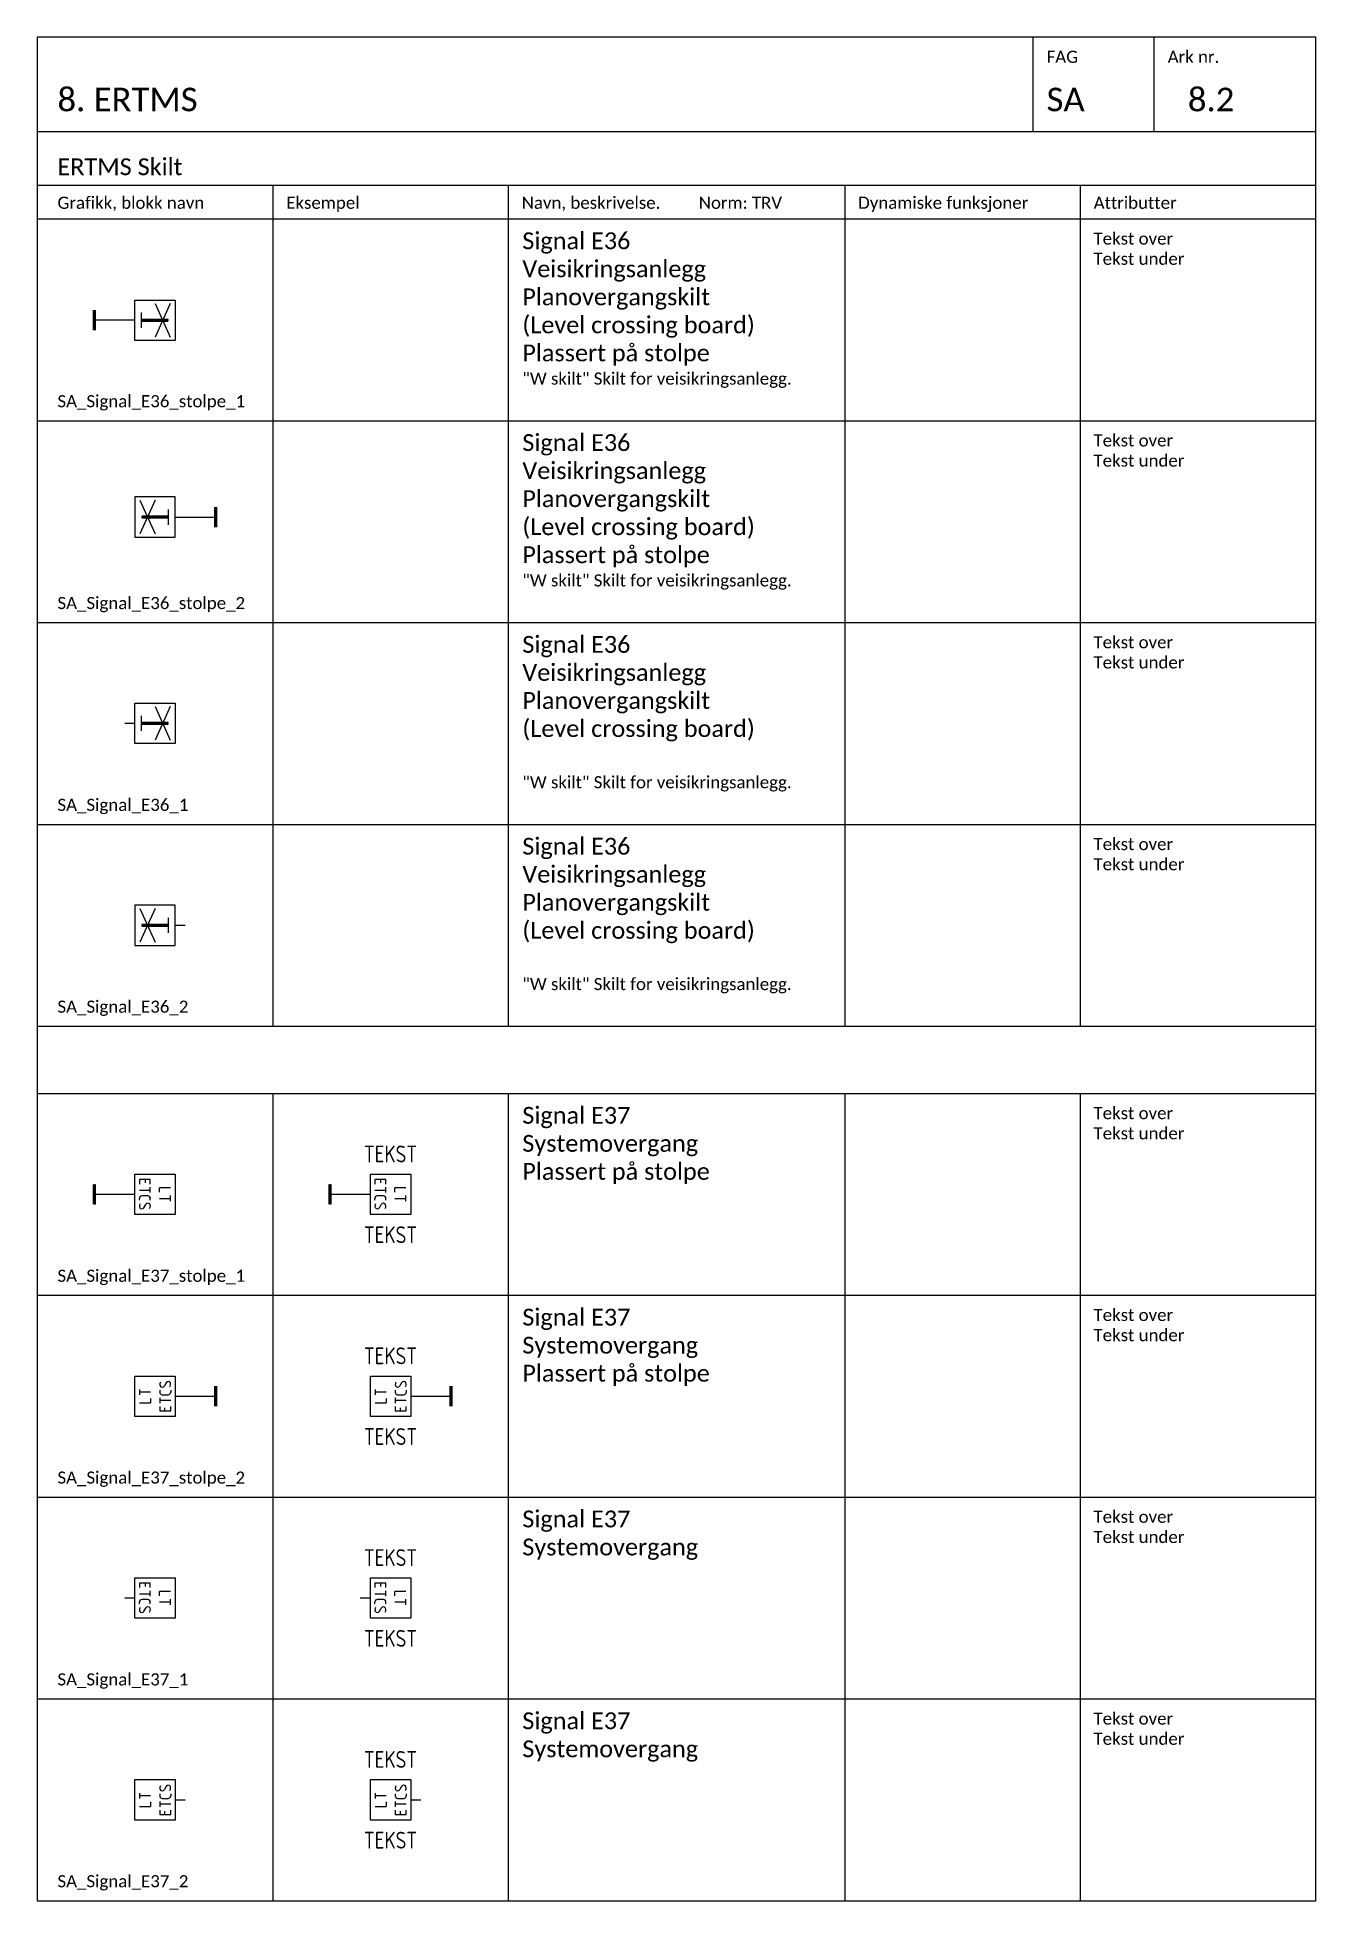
# Model space of a CAD drawing. Header units: millimetres. Extents: x -210 to 2500, y -2763 to 277.
# Drawn here: x 210 to 400, y -2149 to -1872 of the extents above; entities that cross this region are included whole.
import ezdxf
from ezdxf.enums import TextEntityAlignment as Align

# ---------------------------------------------------------------- set-up
doc = ezdxf.new("R2010")
doc.units = ezdxf.units.MM
for name, color, linetype in [('RAMME', 5, 'Continuous'), ('RAMME SYMBOLER', 4, 'Continuous'), ('RAMME TEKST', 7, 'Continuous'), ('SIG-Signaler', 2, 'Continuous'), ('SIG_ATT_Tekst25', 2, 'Continuous')]:
    doc.layers.add(name, color=color, linetype=linetype)
doc.styles.add('Calibri', font='calibri.ttf')
doc.styles.add('ISOCP', font='isocp.shx', dxfattribs={"width": 0.9})

msp = doc.modelspace()

# ---------------------------------------------------------------- texts
at = {"layer": 'RAMME TEKST', "linetype": 'ByBlock', "style": 'Calibri'}
for s, height, p in [('FAG', 1.8, (360, -1875.8)), ('Ark nr.', 1.8, (378, -1875.8)), ('8. ERTMS', 3.5, (213, -1883)), ('SA', 3.5, (360, -1883)), ('8.2', 3.5, (381, -1883)), ('ERTMS Skilt', 2.5, (213, -1892.5)), ('Grafikk, blokk navn', 1.8, (213, -1897.5)), ('Eksempel', 1.8, (247, -1897.5)), ('Navn, beskrivelse.         Norm: TRV', 1.8, (282, -1897.5)), ('Dynamiske funksjoner', 1.8, (332, -1897.5)), ('Attributter', 1.8, (367, -1897.5)), ('SA_Signal_E36_stolpe_1', 1.8, (213, -1927)), ('SA_Signal_E36_stolpe_2', 1.8, (213, -1957)), ('SA_Signal_E36_1', 1.8, (213, -1987)), ('SA_Signal_E36_2', 1.8, (213, -2017)), ('SA_Signal_E37_stolpe_1', 1.8, (213, -2057)), ('SA_Signal_E37_stolpe_2', 1.8, (213, -2087)), ('SA_Signal_E37_1', 1.8, (213, -2117)), ('SA_Signal_E37_2', 1.8, (213, -2147))]:
    msp.add_text(s, height=height, dxfattribs=at).set_placement(p)
at = {"layer": 'RAMME TEKST', "lineweight": -2, "char_height": 2.5, "width": 44.23355, "attachment_point": 1, "style": 'Calibri'}
for s, insert in [('Signal E36\\PVeisikringsanlegg \\PPlanovergangskilt\\P(Level crossing board)\\PPlassert på stolpe\\P{\\H0.72x;"W skilt" Skilt for veisikringsanlegg.}', (282.087, -1901)), ('Signal E36\\PVeisikringsanlegg \\PPlanovergangskilt\\P(Level crossing board)\\PPlassert på stolpe\\P{\\H0.72x;"W skilt" Skilt for veisikringsanlegg.}', (282.087, -1931)), ('Signal E36\\PVeisikringsanlegg \\PPlanovergangskilt\\P(Level crossing board)\\P\\P{\\H0.72x;"W skilt" Skilt for veisikringsanlegg.}', (282.087, -1961)), ('Signal E36\\PVeisikringsanlegg \\PPlanovergangskilt\\P(Level crossing board)\\P\\P{\\H0.72x;"W skilt" Skilt for veisikringsanlegg.}', (282.087, -1991)), ('Signal E37\\PSystemovergang\\PPlassert på stolpe', (282.087, -2031)), ('Signal E37\\PSystemovergang\\PPlassert på stolpe', (282.087, -2061)), ('Signal E37\\PSystemovergang', (282.087, -2091)), ('Signal E37\\PSystemovergang', (282.087, -2121))]:
    msp.add_mtext(s, dxfattribs=dict(at, insert=insert))
at = {"layer": 'RAMME TEKST', "linetype": 'ByBlock', "lineweight": -2, "char_height": 1.8, "width": 26.77885, "attachment_point": 1, "style": 'Calibri'}
for insert in [(366.971, -1901.025), (366.971, -1931.025), (366.971, -1961.025), (366.971, -1991.025), (366.971, -2031.025), (366.971, -2061.025), (366.971, -2091.025), (366.971, -2121.025)]:
    msp.add_mtext('Tekst over\\PTekst under', dxfattribs=dict(at, insert=insert))

# ---------------------------------------------------------------- blocks, each defined once
blk = doc.blocks.new('SA_Signal_E36_stolpe_1')
at = {"color": 0, "linetype": 'ByBlock', "lineweight": -2}
for p, q in [((0, 1.5), (0, -1.5)), ((7, -1.12), (7, 1.12)), ((11, 0), (7, 0)), ((11.25, 2.5), (9, -2.5)), ((9, 2.5), (11.25, -2.5))]:
    blk.add_line(p, q, dxfattribs=at)
blk.add_lwpolyline([(12, -3), (6, -3), (6, 3), (12, 3)], close=True, dxfattribs=at)
at = {"color": 0, "linetype": 'ByBlock', "lineweight": -2, "const_width": 0.5}
for points in [[(0, -1.5), (0, 1.5)], [(7, 0), (11, 0)]]:
    blk.add_lwpolyline(points, dxfattribs=at)
at = {"color": 0, "linetype": 'ByBlock', "lineweight": -2}
blk.add_lwpolyline([(6, 0), (0, 0)], dxfattribs=at)
at = {"layer": 'SIG_ATT_Tekst25', "style": 'ISOCP', "width": 0.9}
for tag, p in [('TEKSTOVER', (9, 6)), ('TEKSTUNDER', (9, -6))]:
    blk.add_attdef(tag, text='', height=2.5, dxfattribs=at).set_placement(p, align=Align.MIDDLE_CENTER)
blk = doc.blocks.new('SA_Signal_E36_stolpe_2')
at = {"color": 0, "linetype": 'ByBlock', "lineweight": -2}
for p, q in [((-11.25, 2.5), (-9, -2.5)), ((-9, 2.5), (-11.25, -2.5)), ((-11, 0), (-7, 0)), ((-7, -1.12), (-7, 1.12)), ((0, 1.5), (0, -1.5))]:
    blk.add_line(p, q, dxfattribs=at)
blk.add_lwpolyline([(-12, -3), (-6, -3), (-6, 3), (-12, 3)], close=True, dxfattribs=at)
at = {"color": 0, "linetype": 'ByBlock', "lineweight": -2, "const_width": 0.5}
for points in [[(-7, 0), (-11, 0)], [(0, -1.5), (0, 1.5)]]:
    blk.add_lwpolyline(points, dxfattribs=at)
at = {"color": 0, "linetype": 'ByBlock', "lineweight": -2}
blk.add_lwpolyline([(-6, 0), (0, 0)], dxfattribs=at)
at = {"layer": 'SIG_ATT_Tekst25', "style": 'ISOCP', "width": 0.9}
for tag, p in [('TEKSTOVER', (-9, 6)), ('TEKSTUNDER', (-9, -6))]:
    blk.add_attdef(tag, text='', height=2.5, dxfattribs=at).set_placement(p, align=Align.MIDDLE_CENTER)
blk = doc.blocks.new('SA_Signal_E36_1')
at = {"linetype": 'ByBlock', "lineweight": -2}
for p, q in [((1.5, 0), (0, 0)), ((2.5, -1.12), (2.5, 1.13)), ((6.5, 0), (2.5, 0)), ((6.75, 2.5), (4.5, -2.5)), ((4.5, 2.5), (6.75, -2.5))]:
    blk.add_line(p, q, dxfattribs=at)
blk.add_lwpolyline([(7.5, -3), (1.5, -3), (1.5, 3), (7.5, 3)], close=True, dxfattribs=at)
at = {"linetype": 'ByBlock', "lineweight": -2, "const_width": 0.5}
blk.add_lwpolyline([(2.5, 0), (6.5, 0)], dxfattribs=at)
at = {"layer": 'SIG_ATT_Tekst25', "style": 'ISOCP', "width": 0.9}
for tag, p in [('TEKSTOVER', (4.5, 6)), ('TEKSTUNDER', (4.5, -6))]:
    blk.add_attdef(tag, text='', height=2.5, dxfattribs=at).set_placement(p, align=Align.MIDDLE_CENTER)
blk = doc.blocks.new('SA_Signal_E36_2')
at = {"color": 0, "linetype": 'ByBlock', "lineweight": -2}
for p, q in [((-6.75, 2.5), (-4.5, -2.5)), ((-4.5, 2.5), (-6.75, -2.5)), ((-6.5, 0), (-2.5, 0)), ((-2.5, -1.12), (-2.5, 1.13)), ((-1.5, 0), (0, 0))]:
    blk.add_line(p, q, dxfattribs=at)
blk.add_lwpolyline([(-7.5, -3), (-1.5, -3), (-1.5, 3), (-7.5, 3)], close=True, dxfattribs=at)
at = {"color": 0, "linetype": 'ByBlock', "lineweight": -2, "const_width": 0.5}
blk.add_lwpolyline([(-2.5, 0), (-6.5, 0)], dxfattribs=at)
at = {"layer": 'SIG_ATT_Tekst25', "style": 'ISOCP', "width": 0.9}
for tag, p in [('TEKSTOVER', (-4.5, 6)), ('TEKSTUNDER', (-4.5, -6))]:
    blk.add_attdef(tag, text='', height=2.5, dxfattribs=at).set_placement(p, align=Align.MIDDLE_CENTER)
blk = doc.blocks.new('SA_Signal_E37_stolpe_1')
at = {"color": 0, "linetype": 'ByBlock', "lineweight": -2}
blk.add_line((0, 1.5), (0, -1.5), dxfattribs=at)
at = {"color": 0}
for p, q in [((6.67, 0.64), (8.3, 0.64)), ((8.3, 0.27), (8.3, 1.05)), ((9.66, 0.32), (9.66, 0.97)), ((11.29, 0.97), (9.66, 0.97)), ((6.67, -0.87), (6.67, -0.59)), ((7.94, -0.22), (7.04, -0.22)), ((7.36, -1.98), (7.61, -1.53)), ((8.3, -0.87), (8.3, -0.59)), ((9.66, -0.59), (11.29, -0.59)), ((11.29, -1), (11.29, -0.18))]:
    blk.add_line(p, q, dxfattribs=at)
at = {"color": 0, "linetype": 'ByBlock', "lineweight": -2}
blk.add_lwpolyline([(12, -3), (6, -3), (6, 3), (12, 3)], close=True, dxfattribs=at)
at = {"color": 0, "linetype": 'ByBlock', "lineweight": -2, "const_width": 0.5}
blk.add_lwpolyline([(0, -1.5), (0, 1.5)], dxfattribs=at)
at = {"color": 0, "linetype": 'ByBlock', "lineweight": -2}
blk.add_lwpolyline([(6, 0), (0, 0)], dxfattribs=at)
at = {"color": 0}
for points in [[(8.3, 1.54), (8.3, 2.2), (6.67, 2.2), (6.67, 1.54)], [(7.57, 1.71), (7.57, 2.2)]]:
    blk.add_lwpolyline(points, dxfattribs=at)
for centre, radius, start, end in [((7.04, -0.59), 0.369, 90, 180), ((7.22, -1.77), 0.544, 163.6742, 202.428), ((7.32, -1.77), 0.649, 145.3135, 165.6575), ((7.04, -1.8), 0.369, 207.8927, 331.3895), ((7.93, -1.7), 0.369, 27.8927, 151.3895), ((7.94, -0.59), 0.369, 0, 90), ((7.65, -1.73), 0.649, 325.3135, 345.6575), ((7.76, -1.74), 0.544, 343.6742, 22.428)]:
    blk.add_arc(centre, radius, start, end, dxfattribs=at)
at = {"layer": 'SIG_ATT_Tekst25', "style": 'ISOCP', "width": 0.9}
for tag, p in [('TEKSTOVER', (9, 6)), ('TEKSTUNDER', (9, -6))]:
    blk.add_attdef(tag, text='', height=2.5, dxfattribs=at).set_placement(p, align=Align.MIDDLE_CENTER)
blk = doc.blocks.new('SA_Signal_E37_stolpe_2')
at = {"color": 0}
for p, q in [((-11.29, 1), (-11.29, 0.18)), ((-9.66, 0.59), (-11.29, 0.59)), ((-8.3, 0.87), (-8.3, 0.59)), ((-7.94, 0.22), (-7.04, 0.22)), ((-7.36, 1.98), (-7.61, 1.53)), ((-6.67, 0.87), (-6.67, 0.59)), ((-11.29, -0.97), (-9.66, -0.97)), ((-9.66, -0.32), (-9.66, -0.97)), ((-8.3, -0.27), (-8.3, -1.05)), ((-6.67, -0.64), (-8.3, -0.64))]:
    blk.add_line(p, q, dxfattribs=at)
at = {"color": 0, "linetype": 'ByBlock', "lineweight": -2}
blk.add_line((0, -1.5), (0, 1.5), dxfattribs=at)
blk.add_lwpolyline([(-12, 3), (-6, 3), (-6, -3), (-12, -3)], close=True, dxfattribs=at)
blk.add_lwpolyline([(-6, 0), (0, 0)], dxfattribs=at)
at = {"color": 0, "linetype": 'ByBlock', "lineweight": -2, "const_width": 0.5}
blk.add_lwpolyline([(0, 1.5), (0, -1.5)], dxfattribs=at)
at = {"color": 0}
for points in [[(-8.3, -1.54), (-8.3, -2.2), (-6.67, -2.2), (-6.67, -1.54)], [(-7.57, -1.71), (-7.57, -2.2)]]:
    blk.add_lwpolyline(points, dxfattribs=at)
for centre, radius, start, end in [((-7.76, 1.74), 0.544, 163.6742, 202.428), ((-7.94, 0.59), 0.369, 180, 270), ((-7.65, 1.73), 0.649, 145.3135, 165.6575), ((-7.93, 1.7), 0.369, 207.8927, 331.3895), ((-7.04, 1.8), 0.369, 27.8927, 151.3895), ((-7.04, 0.59), 0.369, 270, 0), ((-7.32, 1.77), 0.649, 325.3135, 345.6575), ((-7.22, 1.77), 0.544, 343.6742, 22.428)]:
    blk.add_arc(centre, radius, start, end, dxfattribs=at)
at = {"layer": 'SIG_ATT_Tekst25', "style": 'ISOCP', "width": 0.9}
for tag, p in [('TEKSTOVER', (-9, 6)), ('TEKSTUNDER', (-9, -6))]:
    blk.add_attdef(tag, text='', height=2.5, dxfattribs=at).set_placement(p, align=Align.MIDDLE_CENTER)
blk = doc.blocks.new('SA_Signal_E37_1')
at = {"color": 0}
for p, q in [((2.17, 0.64), (3.8, 0.64)), ((3.8, 0.27), (3.8, 1.05)), ((5.16, 0.32), (5.16, 0.97)), ((6.79, 0.97), (5.16, 0.97)), ((2.17, -0.87), (2.17, -0.59)), ((3.44, -0.22), (2.54, -0.22)), ((2.86, -1.98), (3.11, -1.53)), ((3.8, -0.87), (3.8, -0.59)), ((5.16, -0.59), (6.79, -0.59)), ((6.79, -1), (6.79, -0.18))]:
    blk.add_line(p, q, dxfattribs=at)
at = {"color": 0, "linetype": 'ByBlock', "lineweight": -2}
blk.add_lwpolyline([(7.5, -3), (1.5, -3), (1.5, 3), (7.5, 3)], close=True, dxfattribs=at)
blk.add_lwpolyline([(1.5, 0), (0, 0)], dxfattribs=at)
at = {"color": 0}
for points in [[(3.8, 1.54), (3.8, 2.2), (2.17, 2.2), (2.17, 1.54)], [(3.07, 1.71), (3.07, 2.2)]]:
    blk.add_lwpolyline(points, dxfattribs=at)
for centre, radius, start, end in [((2.54, -0.59), 0.369, 90, 180), ((2.72, -1.77), 0.544, 163.6742, 202.428), ((2.82, -1.77), 0.649, 145.3135, 165.6575), ((2.54, -1.8), 0.369, 207.8927, 331.3895), ((3.43, -1.7), 0.369, 27.8927, 151.3895), ((3.44, -0.59), 0.369, 0, 90), ((3.15, -1.73), 0.649, 325.3135, 345.6575), ((3.26, -1.74), 0.544, 343.6742, 22.428)]:
    blk.add_arc(centre, radius, start, end, dxfattribs=at)
at = {"layer": 'SIG_ATT_Tekst25', "style": 'ISOCP', "width": 0.9}
for tag, p in [('TEKSTOVER', (4.5, 6)), ('TEKSTUNDER', (4.5, -6))]:
    blk.add_attdef(tag, text='', height=2.5, dxfattribs=at).set_placement(p, align=Align.MIDDLE_CENTER)
blk = doc.blocks.new('SA_Signal_E37_2')
at = {"color": 0}
for p, q in [((-6.79, 1), (-6.79, 0.18)), ((-5.16, 0.59), (-6.79, 0.59)), ((-3.8, 0.87), (-3.8, 0.59)), ((-3.44, 0.22), (-2.54, 0.22)), ((-2.86, 1.98), (-3.11, 1.53)), ((-2.17, 0.87), (-2.17, 0.59)), ((-6.79, -0.97), (-5.16, -0.97)), ((-5.16, -0.32), (-5.16, -0.97)), ((-3.8, -0.27), (-3.8, -1.05)), ((-2.17, -0.64), (-3.8, -0.64))]:
    blk.add_line(p, q, dxfattribs=at)
at = {"color": 0, "linetype": 'ByBlock', "lineweight": -2}
blk.add_lwpolyline([(-7.5, 3), (-1.5, 3), (-1.5, -3), (-7.5, -3)], close=True, dxfattribs=at)
blk.add_lwpolyline([(-1.5, 0), (0, 0)], dxfattribs=at)
at = {"color": 0}
for points in [[(-3.8, -1.54), (-3.8, -2.2), (-2.17, -2.2), (-2.17, -1.54)], [(-3.07, -1.71), (-3.07, -2.2)]]:
    blk.add_lwpolyline(points, dxfattribs=at)
for centre, radius, start, end in [((-3.26, 1.74), 0.544, 163.6742, 202.428), ((-3.44, 0.59), 0.369, 180, 270), ((-3.15, 1.73), 0.649, 145.3135, 165.6575), ((-3.43, 1.7), 0.369, 207.8927, 331.3895), ((-2.54, 1.8), 0.369, 27.8927, 151.3895), ((-2.54, 0.59), 0.369, 270, 0), ((-2.82, 1.77), 0.649, 325.3135, 345.6575), ((-2.72, 1.77), 0.544, 343.6742, 22.428)]:
    blk.add_arc(centre, radius, start, end, dxfattribs=at)
at = {"layer": 'SIG_ATT_Tekst25', "style": 'ISOCP', "width": 0.9}
for tag, p in [('TEKSTOVER', (-4.5, 6)), ('TEKSTUNDER', (-4.5, -6))]:
    blk.add_attdef(tag, text='', height=2.5, dxfattribs=at).set_placement(p, align=Align.MIDDLE_CENTER)

# ---------------------------------------------------------------- linework, layer by layer
at = {"layer": 'RAMME'}
msp.add_lwpolyline([(400, -1872), (210, -1872), (210, -2149), (400, -2149)], close=True, dxfattribs=at)
msp.add_lwpolyline([(210, -1886), (400, -1886)], dxfattribs=at)
at = {"layer": 'RAMME SYMBOLER'}
for p, q in [((358, -1886), (358, -1872)), ((376, -1886), (376, -1872)), ((210, -1894), (400, -1894)), ((245, -1894), (245, -2019)), ((280, -1894), (280, -2019)), ((330, -1894), (330, -2019)), ((365, -1894), (365, -2019)), ((210, -1899), (400, -1899)), ((210, -1929), (400, -1929)), ((210, -1959), (400, -1959)), ((210, -1989), (400, -1989)), ((210, -2019), (400, -2019)), ((210, -2029), (400, -2029)), ((245, -2029), (245, -2149)), ((280, -2029), (280, -2149)), ((330, -2029), (330, -2149)), ((365, -2029), (365, -2149)), ((210, -2059), (400, -2059)), ((210, -2089), (400, -2089)), ((210, -2119), (400, -2119))]:
    msp.add_line(p, q, dxfattribs=at)

# ---------------------------------------------------------------- block references
at = {"layer": 'SIG-Signaler'}
for name, p in [('SA_Signal_E36_stolpe_1', (218.5, -1914.057)), ('SA_Signal_E36_stolpe_2', (236.5, -1943.331)), ('SA_Signal_E36_1', (223, -1974)), ('SA_Signal_E36_2', (232, -2004)), ('SA_Signal_E37_stolpe_1', (218.5, -2044)), ('SA_Signal_E37_stolpe_2', (236.5, -2074)), ('SA_Signal_E37_1', (223, -2104)), ('SA_Signal_E37_2', (232, -2134))]:
    msp.add_blockref(name, p, dxfattribs=at)
for name, p in [('SA_Signal_E37_stolpe_1', (253.5, -2044)), ('SA_Signal_E37_stolpe_2', (271.5, -2074)), ('SA_Signal_E37_1', (258, -2104)), ('SA_Signal_E37_2', (267, -2134))]:
    msp.add_blockref(name, p, dxfattribs=at).add_auto_attribs({'TEKSTOVER': 'TEKST', 'TEKSTUNDER': 'TEKST'})

msp.set_redraw_order([(e.dxf.handle, doc.entitydb.next_handle()) for e in msp.query("TEXT MTEXT ATTDEF DIMENSION ARC_DIMENSION")])  # texts and dimensions are drawn at this point

doc.saveas('drawing.dxf')
